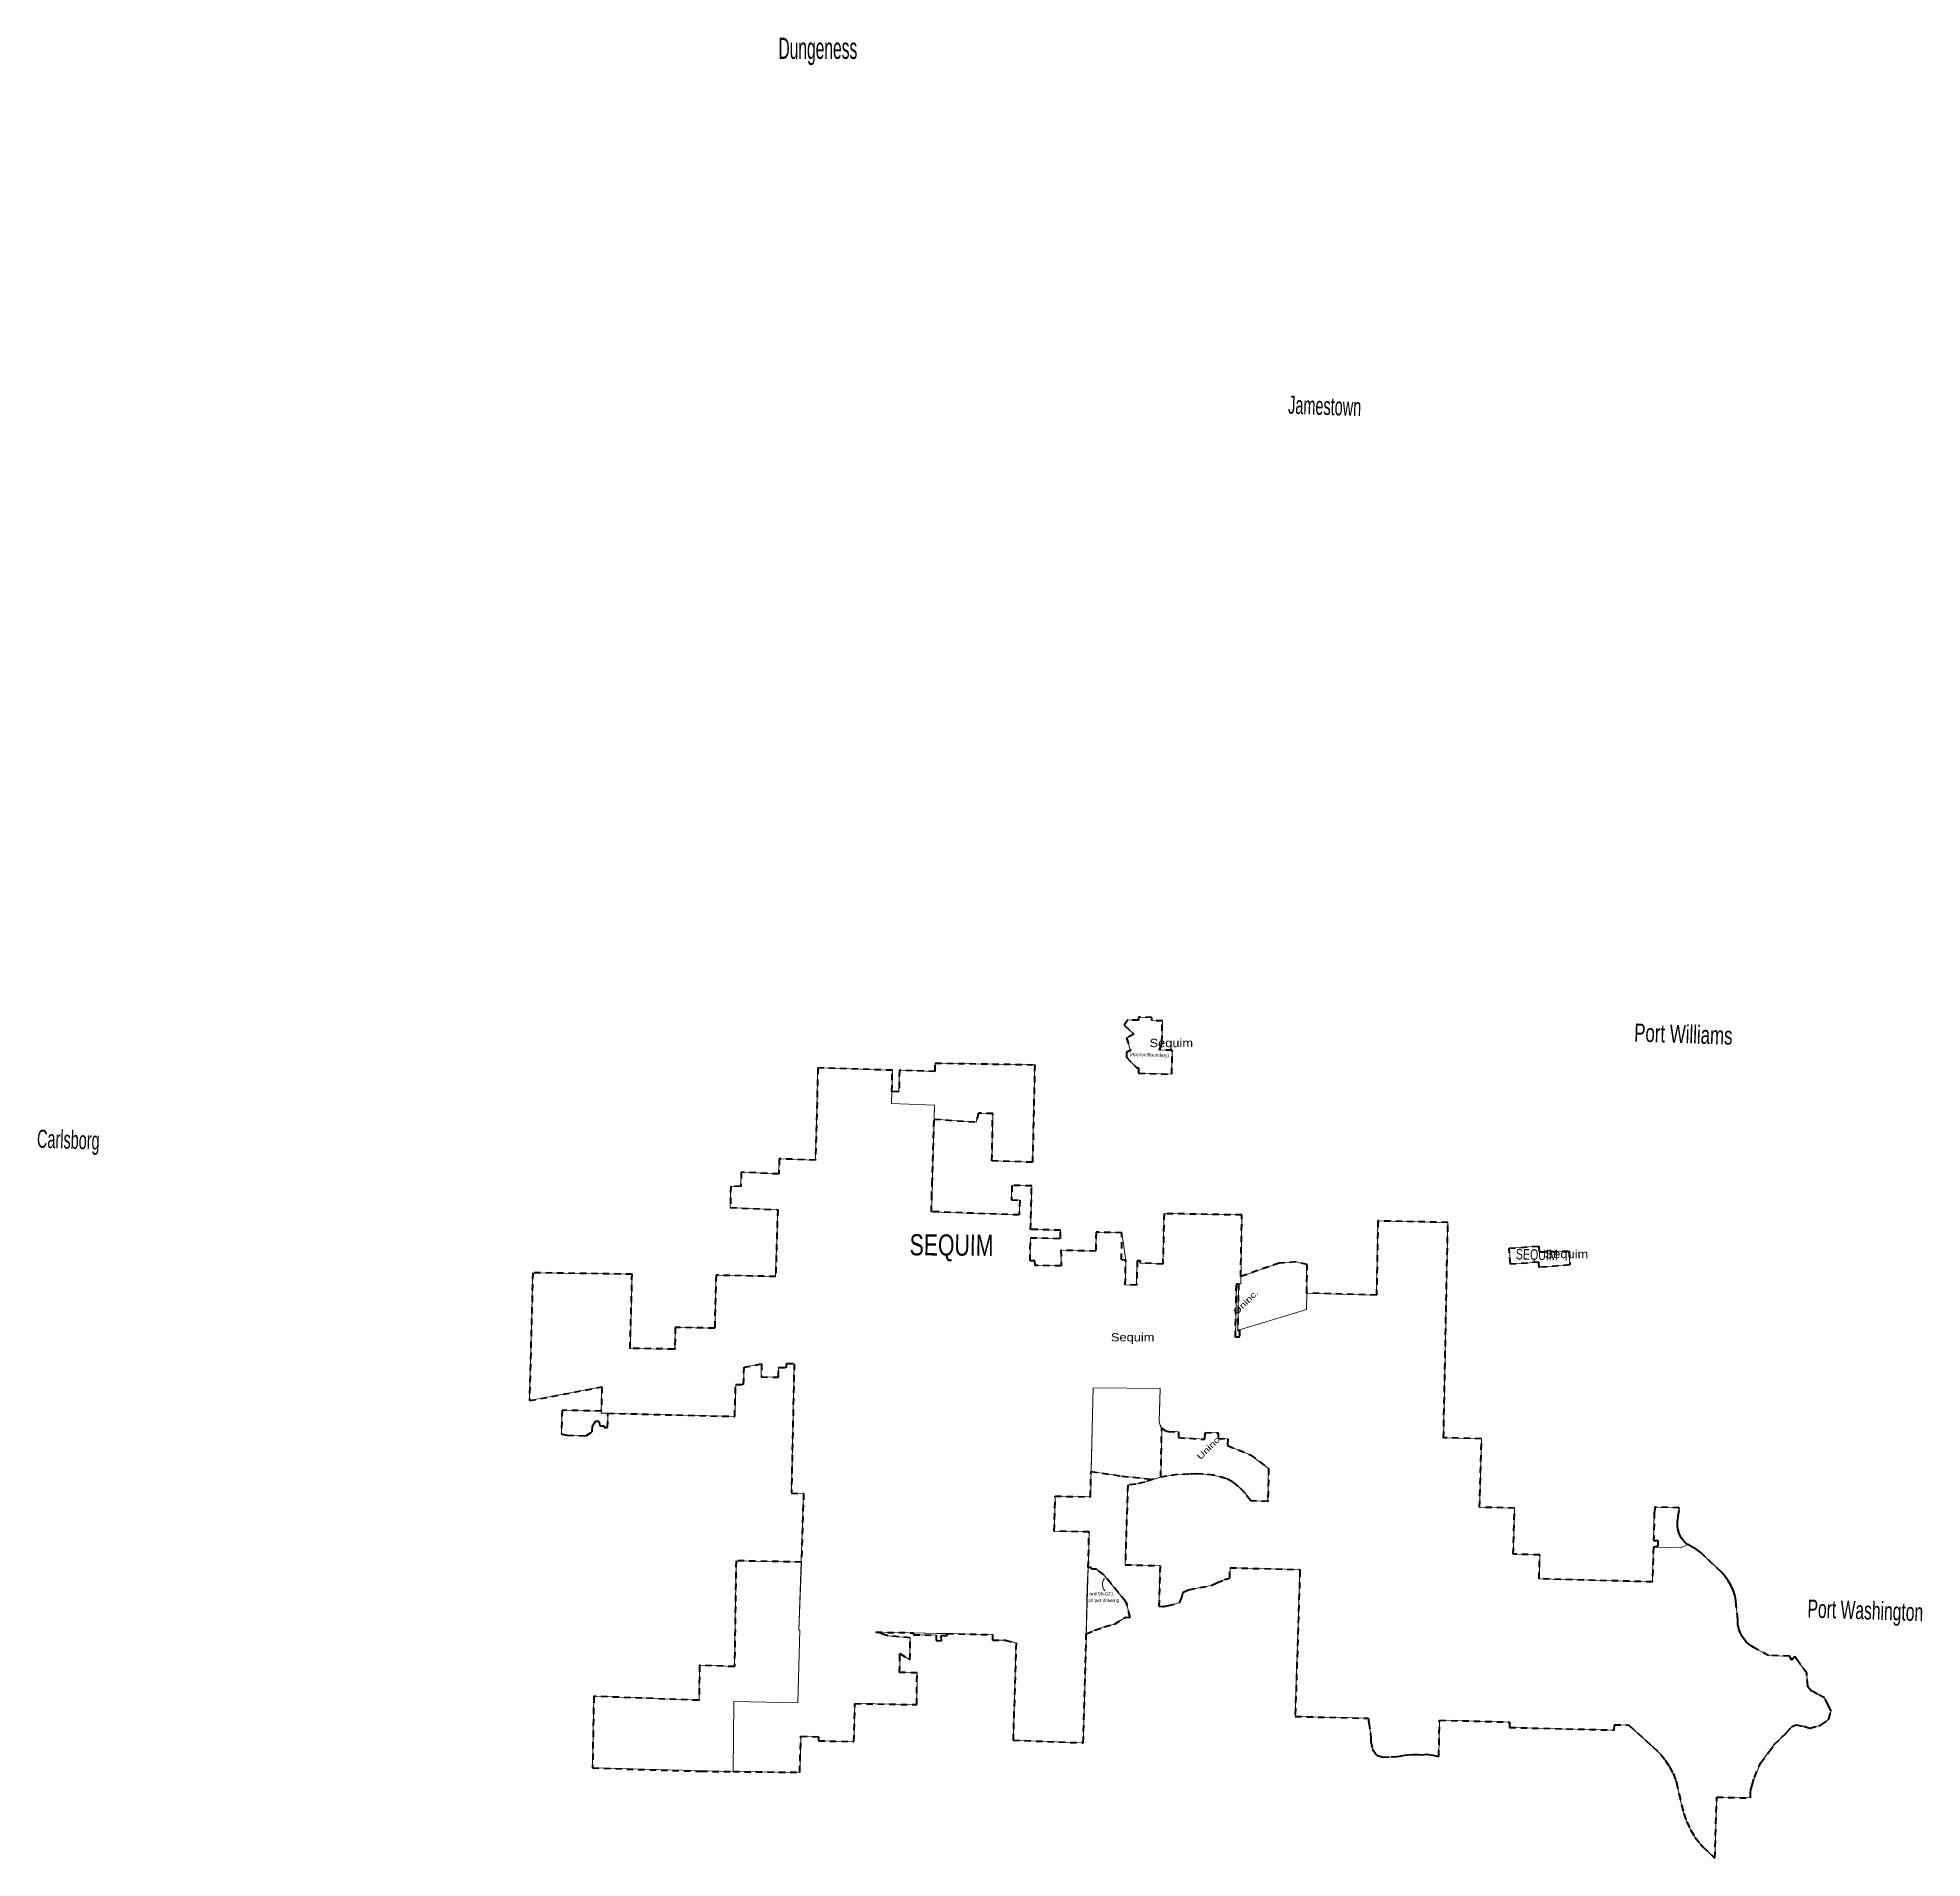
# Model space of a CAD drawing. Header units: feet. Extents: x -903180 to 1023491, y -707744 to 564635.
# Drawn here: x -536027 to -500450, y 209349 to 243703 of the extents above; entities that cross this region are included whole.
import ezdxf

# ---------------------------------------------------------------- set-up
doc = ezdxf.new("R2010")
doc.units = ezdxf.units.FT
doc.header["$LTSCALE"] = 80
doc.linetypes.add('SHORT_DASHED', pattern=[2.7, 1.5, -1.2])
for name, color, linetype, lineweight in [('1', 7, 'Continuous', 13), ('13', 7, 'SHORT_DASHED', 40), ('58', 7, 'Continuous', 13)]:
    doc.layers.add(name, color=color, linetype=linetype, lineweight=lineweight)
for name, color, linetype in [('14', 7, 'Continuous'), ('16', 7, 'Continuous'), ('36', 7, 'Continuous')]:
    doc.layers.add(name, color=color, linetype=linetype)

msp = doc.modelspace()

# ---------------------------------------------------------------- texts
at = {"layer": '1'}
msp.add_text('(Approx Boundary)', height=64, rotation=358.66, dxfattribs=at).set_placement((-515413.4, 224488.68))
for s, width, p in [('as per drawing', 1.05, (-516196.36, 214184.72)), ('ord 96-021', 1.1, (-516173.75, 214308.18))]:
    msp.add_text(s, height=64, dxfattribs=dict(at, width=width)).set_placement(p)
at = {"layer": '14', "width": 0.75}
for height, rotation, p in [(400, 359.6, (-519568.26, 220726.4)), (200, 358.6, (-508125.29, 220649.82))]:
    msp.add_text('SEQUIM', height=height, rotation=rotation, dxfattribs=at).set_placement(p)
at = {"layer": '16', "width": 0.55}
msp.add_text('Dungeness', height=400, dxfattribs=at).set_placement((-522043.31, 243302.97))
at = {"layer": '16'}
for s, width, p in [('Jamestown', 0.6, (-512426, 236608.4)), ('Port Williams', 0.7, (-505893.05, 224762.43)), ('Carlsborg', 0.6, (-536044.95, 222759.17)), ('Port Washington', 0.65, (-502621.37, 213893.41))]:
    msp.add_text(s, height=340, rotation=358.108, dxfattribs=dict(at, width=width)).set_placement(p)
at = {"layer": '36', "width": 1.15}
for p in [(-515037.72, 224655.44), (-507577.71, 220673.03), (-515766.9, 219102.5)]:
    msp.add_text('Sequim', height=157.5, dxfattribs=at).set_placement(p)
at = {"layer": '36', "width": 1.35}
for p in [(-513383.28, 219603.43), (-514073.71, 216861.12)]:
    msp.add_text('Uninc.', height=113, rotation=45, dxfattribs=at).set_placement(p)

# ---------------------------------------------------------------- linework, layer by layer
at = {"layer": '1'}
msp.add_arc((-515760.42, 214517.28), 166.77, 138.81317, 225.31434, dxfattribs=at)
at = {"layer": '13'}
for p, q in [((-519085.68, 224196.77), (-519082.14, 224354.81)), ((-519103.57, 223297.09), (-518309.44, 223241.56)), ((-518269.23, 223409.72), (-518309.44, 223241.56)), ((-515497.17, 220171.35), (-515485.56, 220638.24)), ((-514680.71, 214119.08), (-514471.96, 214166.76)), ((-519756.11, 212853.87), (-519753.19, 213078.47))]:
    msp.add_line(p, q, dxfattribs=at)
for points in [[(-514608.3, 224595.53), (-514856.78, 224602.17), (-514834.89, 224636.5), (-514817.79, 224679.27), (-514804.96, 224719.9), (-514804.84, 224749.39), (-514795.71, 225150.73), (-514995.64, 225156.07), (-514994.27, 225216.05), (-515244.19, 225222.72), (-515245.55, 225162.74), (-515446.7, 225168.11), (-515517.77, 225070.85), (-515335.7, 224899.23), (-515469.96, 224831.64), (-515395.48, 224592.99), (-515469.99, 224563.23), (-515472.48, 224463.25), (-515278.85, 224265.67), (-515245.99, 224264.8), (-515248.36, 224160.92), (-514618.6, 224142.78)], [(-507101.41, 220545.08), (-507681.59, 220498.5), (-507686.51, 220596.17), (-508226.58, 220560.31), (-508246.42, 220860.21), (-507691.92, 220901.36), (-507681.25, 220790.7), (-507118.11, 220807.7)], [(-513342.3, 219184.49), (-513417.31, 219184.38), (-513396.79, 220190.26), (-513358.99, 220189.34), (-513373.17, 219308.13), (-513339.81, 219318.48)], [(-514826.08, 216542.57), (-514805.42, 217469.87), (-514780.07, 217445.37), (-514752.9, 217426.28), (-514714.34, 217409.21), (-514678.21, 217400.57), (-514490.44, 217395.14), (-514492.79, 217286.54), (-513993.3, 217256.29), (-513990.51, 217383.04), (-513740.57, 217377.13), (-513742.96, 217268.44), (-513561.77, 217264.08), (-513564.25, 217135.62), (-513136.07, 216962.27), (-512790.13, 216705.94), (-512804.07, 216104.47), (-512804.53, 216084.47), (-513128.2, 216091.14), (-513235.14, 216237.69), (-513235.14, 216237.69), (-513364.68, 216371.98), (-513473.83, 216455.68), (-513596.31, 216516.34), (-513827.94, 216579.42), (-514028.64, 216597.62), (-514154.77, 216602.47), (-514298.06, 216594.32), (-514510.09, 216589.13), (-514720.58, 216561.29)]]:
    msp.add_lwpolyline(points, close=True, dxfattribs=at)
for points in [[(-519085.68, 224196.77), (-519758.53, 224218.93), (-519769.17, 223811.1), (-519901.12, 223816.57), (-519892.42, 224219.83), (-521298.18, 224262.06), (-521344.37, 222523.85), (-522028.74, 222548.93), (-522037.19, 222261.94), (-522747.03, 222293.69), (-522753.17, 222023.69), (-522943.03, 222032.17), (-522952.22, 221627.18), (-522057.98, 221587.19), (-522097.36, 220327), (-523221.93, 220351.07), (-523247.13, 219352.84), (-523991.71, 219367.38), (-523997.13, 218980.59), (-523997.47, 218956.04), (-524017.41, 218956.4), (-524842.71, 218971.19), (-524805.77, 220370.48), (-526680.63, 220398.22), (-526744.24, 217984.43), (-525374.6, 218242.54), (-525389.62, 217786.53), (-526128.87, 217803.54), (-526139.58, 217353.57), (-526029.2, 217330.76), (-525678.45, 217321.7), (-525558.63, 217394.17), (-525555.68, 217509.21), (-525502.09, 217583.39), (-525501.59, 217597.12), (-525431.44, 217595.65), (-525413.14, 217520.13), (-525413.38, 217510.14), (-525331.39, 217508.01), (-525332.08, 217478), (-525268.13, 217476.61), (-525262.27, 217746.86), (-522869.34, 217685.98), (-522850.4, 218291.89), (-522701.55, 218287.67), (-522692.01, 218613.53), (-522362.21, 218677.18), (-522366.92, 218431.55), (-522043.3, 218426.07), (-522039.3, 218612.16), (-521894.25, 218609.04), (-521892.61, 218685.46), (-521746.18, 218682.3), (-521798.86, 216237.9), (-521568.98, 216232.16), (-521611.16, 214938.11), (-522842.93, 214963.82), (-522873.29, 212965.35), (-523532.98, 212990.26), (-523543.01, 212330.17), (-525529.42, 212405.18), (-525552.78, 211053.47), (-523503.63, 210990.27), (-522900.38, 210984.99), (-521641.02, 210970.61), (-521619.57, 211651.5), (-521286.03, 211642.69), (-521288, 211567.71), (-520618.26, 211550.07), (-520599.75, 212267.49), (-519433.82, 212248.47), (-519426.23, 212848.4), (-519756.11, 212853.87)], [(-519082.14, 224354.81), (-517203.98, 224323.62), (-517247.02, 222482.61), (-518012.95, 222509.36), (-517997.4, 223400.22), (-518269.23, 223409.72)], [(-515485.56, 220638.24), (-515547.31, 220639.38), (-515567.31, 220639.75), (-515558.85, 221153.84), (-516047.34, 221162.27), (-516052.56, 220806.36), (-516709.6, 220821.88), (-516708.29, 220525.53), (-517199.64, 220537.54), (-517200.87, 220621.57), (-517291.14, 220625.26), (-517286.16, 221058.1), (-516721.01, 221047.08), (-516717.02, 221199.65), (-517282.4, 221214.82), (-517270.25, 221658.51), (-517262.28, 222036.23), (-517635.2, 222046.03), (-517646.37, 221772.01), (-517488.2, 221767.75), (-517498.29, 221488.32), (-519156.88, 221549.95), (-519148.98, 221808.88), (-519140.93, 222072.75), (-519103.57, 223297.09)], [(-502573, 211801.2), (-502404.83, 211851.21), (-502357.23, 211865.28), (-502217.94, 211968.82), (-502214.93, 211979.12), (-502172.01, 212131.32), (-502213.51, 212214.91), (-502229.28, 212245.78), (-502295.77, 212376.69), (-502426.17, 212445.72), (-502531.97, 212502.17), (-502550.21, 212511.47), (-502611.82, 212582.17), (-502612.72, 212598.38), (-502613.19, 212605.06), (-502627.28, 212800.44), (-502629.38, 212840.07), (-502816.45, 213098.41), (-502854.71, 213156.36), (-502912.64, 213088.21), (-502957.47, 213163.96), (-503351.56, 213175.14), (-503627.26, 213323.9), (-503679.73, 213356.02), (-503728.55, 213393.45), (-503773.19, 213435.77), (-503813.17, 213482.53), (-503848.03, 213533.21), (-503877.41, 213587.26), (-503900.98, 213644.09), (-503918.48, 213703.06), (-503929.72, 213763.55), (-503934.57, 213824.87), (-503934.61, 213854.72), (-503961.02, 214116.53), (-503971.09, 214215.81), (-503991.49, 214313.5), (-504021.98, 214408.51), (-504062.24, 214499.82), (-504111.82, 214586.43), (-504170.18, 214667.37), (-504236.69, 214741.77), (-504240.75, 214745.84), (-504548.09, 215038.87), (-504625.92, 215110.41), (-504710.79, 215173.43), (-504801.8, 215227.23), (-504806.82, 215229.84), (-504878.85, 215270.67), (-504915.74, 215295.97), (-504949.01, 215329.86), (-504971.07, 215357.87), (-504995.67, 215390.12), (-505020.27, 215433.41), (-505039.78, 215480.1), (-505052.5, 215519.99), (-505064.38, 215564.13), (-505072.01, 215618.88), (-505072.86, 215691.87), (-505056.75, 215797.98), (-505037.54, 215941.94), (-505038.21, 215964.12), (-505501.71, 215977.34), (-505503.95, 215877.36), (-505508.46, 215877.49), (-505522.13, 215346.8), (-505442.15, 215344.52), (-505444.87, 215239), (-505525.96, 215222.6), (-505544.86, 214562.83), (-507684, 214624), (-507671.35, 215073.78), (-508170.98, 215087.01), (-508146.99, 215956.75), (-508806.49, 215973.69), (-508770.36, 217266.55), (-509487.77, 217283.7), (-509406.19, 221348.7), (-510725.94, 221374.95), (-510753.98, 219977.85), (-512071.61, 220013.41), (-512061.3, 220551.45), (-512274.13, 220601.59), (-512590.57, 220578.57), (-513315.28, 220329.29), (-513295.38, 221487.82), (-514763.93, 221513.48), (-514786.64, 220562.92), (-515207.34, 220581.41), (-515208.83, 220623.79), (-515270.66, 220624.79), (-515284.02, 220165.45), (-515497.17, 220171.35)], [(-519753.19, 213078.47), (-519752.93, 213098.25), (-519749.83, 213215.06), (-519560.38, 213094.95), (-519554.13, 213509.66), (-519979.26, 213549.25), (-520202.98, 213615.3), (-519493.57, 213604.97), (-519494.49, 213568.43), (-519066.98, 213559.15), (-519067.98, 213457.22), (-518967.99, 213455.29), (-518969.51, 213555.85), (-518861.29, 213555.42), (-518861.69, 213588.34), (-518002.25, 213568.9), (-518005.1, 213466.84), (-517760.28, 213463.73), (-517558.14, 213415.4), (-517612.82, 211578.5), (-516288.53, 211527.33), (-516231.11, 213585.03), (-516072.59, 213650.44), (-515892.38, 213715.16), (-515698.37, 213765.46), (-515484.71, 213896.04), (-515403.96, 213894.3), (-515464.02, 214130.9), (-515454.23, 214132.96), (-515489.99, 214193.14), (-515904.81, 214701.34), (-516039.27, 214803.72), (-516128.24, 214806.32), (-516138.28, 214833.1), (-516196.24, 214834.77), (-516177.5, 215506.24), (-516837.26, 215524.4), (-516818.83, 216184.88), (-516153.13, 216166.53), (-516142.75, 216644.43), (-515560.34, 216561.77), (-514962.48, 216499.89), (-515131.92, 216449.02), (-515296.85, 216409.59), (-515448.78, 216392.55), (-515497.46, 214887.76), (-514837.48, 214869.2)], [(-514837.48, 214869.2), (-514862.3, 214105.12), (-514792.38, 214101.71), (-514765.54, 214100.38), (-514680.71, 214119.08)], [(-514471.96, 214166.76), (-514427.43, 214266.89), (-514403.69, 214368.7), (-514300.13, 214415.08), (-513875.99, 214497.13), (-513770.22, 214544.66), (-513619.37, 214610.92), (-513556.39, 214626.88), (-513524.24, 214635.59), (-513517.88, 214832.29), (-512219.58, 214795.81), (-512198.41, 214795.22), (-512199.05, 214775.25), (-512287.68, 212026.41), (-510912.87, 211990.02), (-510898.66, 211907.87), (-510866.81, 211717.4), (-510863.42, 211600.92), (-510861.58, 211553.17), (-510827.13, 211409.64), (-510749.07, 211294.88), (-510633.6, 211257.58), (-510476.62, 211262.18), (-510363.09, 211272.35), (-510228.01, 211293.67), (-510174.87, 211298.03), (-510074.05, 211307.23), (-510040.59, 211309.66), (-509960.9, 211306.04), (-509875.86, 211302.33), (-509811.98, 211311.01), (-509691.3, 211296.19), (-509577.68, 211271.32), (-509562.65, 211954.35), (-508243.28, 211919.42), (-508244.99, 211817.51), (-506265.03, 211769.32), (-506263.42, 211869.73), (-505988.49, 211862.69), (-505538.11, 211450.87), (-505388.4, 211308.33), (-505297.76, 211196.13), (-505219.35, 211075.07), (-505154.02, 210946.48), (-505102.49, 210811.76), (-505092.61, 210779.93), (-504992.72, 210355.25), (-504952.74, 210192.72), (-504895.99, 210035.25), (-504823.09, 209884.58), (-504734.84, 209742.36), (-504632.21, 209610.14), (-504593.15, 209566.55), (-504363.93, 209348.85), (-504329.34, 210502.55), (-503694.38, 210487.3), (-503693.08, 210623.24), (-503662.54, 210727.51), (-503618.46, 210875.67), (-503501.64, 211145.8), (-503343.93, 211357.75), (-503243.18, 211493.32), (-503106.86, 211628.09), (-503017.31, 211713.67), (-502904.37, 211838.05), (-502893.97, 211840.85), (-502828.01, 211865.24), (-502688.8, 211841.4), (-502573, 211801.2)]]:
    msp.add_lwpolyline(points, dxfattribs=at)
at = {"layer": '58'}
for points in [[(-515245.55, 225162.74), (-515244.19, 225222.72), (-514994.27, 225216.05), (-514995.64, 225156.07), (-514795.71, 225150.73), (-514804.84, 224749.39), (-514804.96, 224719.9), (-514834.89, 224636.5), (-514834.89, 224636.5), (-514856.78, 224602.17), (-514608.3, 224595.53), (-514618.6, 224142.78), (-515248.36, 224160.92), (-515245.99, 224264.8), (-515278.85, 224265.67), (-515472.48, 224463.25), (-515469.99, 224563.23), (-515395.48, 224592.99), (-515469.96, 224831.64), (-515335.7, 224899.23), (-515517.77, 225070.85), (-515446.7, 225168.11)], [(-519769.17, 223811.1), (-519758.53, 224218.93), (-519084.8, 224196.74), (-519082.04, 224354.8), (-517203.98, 224323.62), (-517247.02, 222482.61), (-518012.95, 222509.36), (-517997.4, 223400.22), (-518269.23, 223409.72), (-518309.44, 223241.56), (-519103.57, 223297.09), (-519095.51, 223561.11), (-519907.79, 223592.56), (-519901.12, 223816.57)], [(-513315.28, 220329.29), (-512590.57, 220578.57), (-512274.13, 220601.59), (-512073.67, 220554.15), (-512071.61, 220013.41), (-512077.89, 219703.17), (-513339.81, 219318.48), (-513373.17, 219308.13), (-513358.99, 220189.34), (-513317.5, 220188.75)], [(-507691.92, 220901.36), (-507681.25, 220790.7), (-507118.11, 220807.7), (-507101.59, 220547.97), (-507681.59, 220498.5), (-507686.51, 220596.17), (-508226.58, 220560.31), (-508246.42, 220860.21)], [(-514962.48, 216499.89), (-515560.34, 216561.77), (-516142.75, 216644.43), (-516102.81, 218228.7), (-514837.97, 218216.65), (-514854.18, 217600.74), (-514851.01, 217568.17), (-514844.61, 217537.77), (-514833.94, 217515.37), (-514822.74, 217492.44), (-514805.42, 217469.87), (-514826.08, 216542.57)], [(-525678.45, 217321.7), (-526029.2, 217330.76), (-526139.58, 217353.57), (-526128.87, 217803.54), (-525389.62, 217786.53), (-525390.7, 217749.83), (-525262.27, 217746.86), (-525268.13, 217476.61), (-525332.08, 217478), (-525331.39, 217508.01), (-525413.38, 217510.14), (-525413.14, 217520.13), (-525431.44, 217595.65), (-525501.59, 217597.12), (-525502.09, 217583.39), (-525555.68, 217509.21), (-525558.63, 217394.17)], [(-505525.96, 215222.6), (-505444.87, 215239), (-505442.15, 215344.52), (-505522.13, 215346.8), (-505508.46, 215877.49), (-505503.95, 215877.36), (-505501.71, 215977.34), (-505038.21, 215964.12), (-505037.54, 215941.94), (-505056.75, 215797.98), (-505072.86, 215691.87), (-505072.01, 215618.88), (-505064.38, 215564.13), (-505050.12, 215513.28), (-505028.66, 215450.24), (-505004.43, 215407.29), (-504988.51, 215381.66), (-504949.01, 215329.86), (-504915.74, 215295.97), (-504904.73, 215288.23), (-504878.85, 215270.67), (-505007.28, 215207.88)], [(-523532.98, 212990.26), (-522873.29, 212965.35), (-522842.93, 214963.82), (-521611.16, 214938.11), (-521655.86, 213651.2), (-521638.94, 213650.5), (-521674.34, 212285.3), (-522883.32, 212305.26), (-522900.38, 210984.99), (-525552.78, 211053.47), (-525529.42, 212405.18), (-523543.01, 212330.17)], [(-516196.24, 214834.77), (-516138.28, 214833.1), (-516128.24, 214806.32), (-516039.27, 214803.72), (-515904.81, 214701.34), (-515489.99, 214193.14), (-515454.23, 214132.96), (-515464.02, 214130.9), (-515403.96, 213894.3), (-515484.71, 213896.04), (-515698.37, 213765.46), (-515892.38, 213715.16), (-516072.59, 213650.44), (-516231.11, 213585.03), (-516212.39, 214491.15)], [(-518964.94, 213589.09), (-518861.69, 213588.34), (-518861.29, 213555.42), (-518969.51, 213555.85), (-518967.99, 213455.29), (-519067.98, 213457.22), (-519066.98, 213559.15), (-519494.49, 213568.43), (-519493.57, 213604.97), (-519064.57, 213591.03)]]:
    msp.add_lwpolyline(points, close=True, dxfattribs=at)
for points in [[(-516721.01, 221047.08), (-516717.02, 221199.65), (-517282.4, 221214.82), (-517270.25, 221658.51), (-517262.28, 222036.23), (-517635.2, 222046.03), (-517646.37, 221772.01), (-517488.2, 221767.75), (-517498.29, 221488.32), (-519156.88, 221549.95), (-519148.98, 221808.88), (-519140.93, 222072.75), (-519095.51, 223561.11), (-519907.79, 223592.56), (-519892.42, 224219.83), (-521298.18, 224262.06), (-521344.37, 222523.85), (-522028.74, 222548.93), (-522037.19, 222261.94), (-522747.03, 222293.69), (-522753.17, 222023.69), (-522943.03, 222032.17), (-522952.22, 221627.18), (-522057.98, 221587.19), (-522097.36, 220327), (-523221.93, 220351.07), (-523247.13, 219352.84), (-523991.71, 219367.38), (-523997.13, 218980.59), (-523997.47, 218956.04), (-524017.41, 218956.4), (-524842.71, 218971.19), (-524805.77, 220370.48), (-526680.63, 220398.22), (-526744.24, 217984.43), (-525374.6, 218242.54), (-525390.7, 217749.83), (-522869.34, 217685.98), (-522850.4, 218291.89), (-522701.55, 218287.67), (-522692.01, 218613.53), (-522362.21, 218677.18), (-522366.92, 218431.55), (-522043.3, 218426.07), (-522039.3, 218612.16), (-521894.25, 218609.04), (-521892.61, 218685.46), (-521746.18, 218682.3), (-521798.86, 216237.9), (-521568.98, 216232.16), (-521655.86, 213651.2), (-521638.94, 213650.5), (-521674.34, 212285.3), (-522883.32, 212305.26), (-522900.38, 210984.99), (-521641.02, 210970.61), (-521619.57, 211651.5), (-521286.03, 211642.69), (-521288, 211567.71), (-520618.26, 211550.07), (-520599.75, 212267.49), (-519433.82, 212248.47), (-519426.23, 212848.4), (-519756.11, 212853.87), (-519753.19, 213078.47), (-519752.93, 213098.25), (-519749.83, 213215.06), (-519560.38, 213094.95), (-519554.13, 213509.66), (-519979.26, 213549.25), (-520202.98, 213615.3), (-518002.25, 213568.9), (-518005.1, 213466.84), (-517760.28, 213463.73), (-517558.14, 213415.4), (-517612.82, 211578.5), (-516288.53, 211527.33), (-516177.5, 215506.24), (-516837.26, 215524.4), (-516818.83, 216184.88), (-516153.13, 216166.53), (-516102.81, 218228.7), (-514837.97, 218216.65), (-514843.29, 217995.8), (-514843.87, 217975.8), (-514844.42, 217955.8), (-514854.18, 217600.74), (-514853.03, 217579.66), (-514849.67, 217558.81), (-514844.16, 217538.43), (-514836.55, 217518.73), (-514826.91, 217499.94), (-514815.37, 217482.26), (-514802.05, 217465.88), (-514787.08, 217450.98), (-514770.64, 217437.74), (-514752.9, 217426.28), (-514734.07, 217416.74), (-514714.34, 217409.21), (-514693.93, 217403.8), (-514673.06, 217400.54)], [(-503501.64, 211145.8), (-503343.93, 211357.75), (-503243.18, 211493.32), (-503106.86, 211628.09), (-503017.31, 211713.67), (-502904.37, 211838.05), (-502893.97, 211840.85), (-502828.01, 211865.24), (-502688.8, 211841.4), (-502573, 211801.2), (-502404.83, 211851.21), (-502357.23, 211865.28), (-502217.94, 211968.82), (-502214.93, 211979.12), (-502172.01, 212131.32), (-502213.51, 212214.91), (-502229.28, 212245.78), (-502295.77, 212376.69), (-502426.17, 212445.72), (-502531.97, 212502.17), (-502550.21, 212511.47), (-502611.82, 212582.17), (-502612.72, 212598.38), (-502613.19, 212605.06), (-502627.28, 212800.44), (-502629.38, 212840.07), (-502816.45, 213098.41), (-502854.71, 213156.36), (-502912.64, 213088.21), (-502957.47, 213163.96), (-503351.56, 213175.14), (-503627.26, 213323.9), (-503679.73, 213356.02), (-503728.55, 213393.45), (-503773.19, 213435.77), (-503813.17, 213482.53), (-503848.03, 213533.21), (-503877.41, 213587.26), (-503900.98, 213644.09), (-503918.48, 213703.06), (-503929.72, 213763.55), (-503934.57, 213824.87), (-503934.61, 213854.72), (-503961.02, 214116.53), (-503971.09, 214215.81), (-503991.49, 214313.5), (-504021.98, 214408.51), (-504062.24, 214499.82), (-504111.82, 214586.43), (-504170.18, 214667.37), (-504236.69, 214741.77), (-504240.75, 214745.84), (-504548.09, 215038.87), (-504625.92, 215110.41), (-504710.79, 215173.43), (-504801.8, 215227.23), (-504806.82, 215229.84), (-504878.85, 215270.67), (-505007.28, 215207.88), (-505525.96, 215222.6), (-505544.86, 214562.83), (-507684, 214624), (-507671.35, 215073.78), (-508170.98, 215087.01), (-508146.99, 215956.75), (-508806.49, 215973.69), (-508770.36, 217266.55), (-509487.77, 217283.7), (-509406.19, 221348.7), (-510725.94, 221374.95), (-510753.98, 219977.85), (-512071.61, 220013.41), (-512077.89, 219703.17), (-513339.81, 219318.48), (-513342.3, 219184.49), (-513417.31, 219184.38), (-513396.79, 220190.26), (-513317.5, 220188.75), (-513295.38, 221487.82), (-514763.93, 221513.48), (-514786.64, 220562.92), (-515207.34, 220581.41), (-515208.83, 220623.79), (-515270.66, 220624.79), (-515284.02, 220165.45), (-515497.17, 220171.35), (-515485.56, 220638.24), (-515558.85, 221153.84), (-516047.34, 221162.27)], [(-516047.34, 221162.27), (-516052.56, 220806.36), (-516709.6, 220821.88), (-516708.29, 220525.53), (-517199.64, 220537.54), (-517200.87, 220621.57), (-517291.14, 220625.26), (-517286.16, 221058.1), (-516721.01, 221047.08)], [(-514673.06, 217400.54), (-514657.42, 217399.55), (-514490.44, 217395.14), (-514492.79, 217286.54), (-513993.3, 217256.29), (-513990.51, 217383.04), (-513740.57, 217377.13), (-513742.96, 217268.44), (-513581.8, 217264.56), (-513561.77, 217264.08), (-513562.15, 217244.08), (-513564.25, 217135.62), (-513136.07, 216962.27), (-512790.13, 216705.94), (-512804.07, 216104.47), (-512804.53, 216084.47), (-512824.41, 216084.88), (-513128.2, 216091.14), (-513235.14, 216237.69), (-513364.68, 216371.98), (-513415.62, 216413.23), (-513473.83, 216455.68), (-513596.31, 216516.34), (-513827.94, 216579.42), (-514028.64, 216597.62), (-514154.77, 216602.47), (-514298.06, 216594.32), (-514510.09, 216589.13), (-514564.67, 216583.06), (-514720.58, 216561.29), (-514821.46, 216543.64), (-514930, 216510.89), (-515131.92, 216449.02), (-515296.85, 216409.59), (-515448.78, 216392.55), (-515497.46, 214887.76), (-514837.48, 214869.2), (-514862.3, 214105.12), (-514792.38, 214101.71), (-514765.54, 214100.38), (-514680.71, 214119.08), (-514471.96, 214166.76), (-514427.43, 214266.89), (-514403.69, 214368.7), (-514300.13, 214415.08), (-513875.99, 214497.13), (-513770.22, 214544.66), (-513619.37, 214610.92), (-513556.39, 214626.88), (-513524.24, 214635.59), (-513517.88, 214832.29), (-512219.58, 214795.81), (-512198.41, 214795.22), (-512199.05, 214775.25), (-512287.68, 212026.41), (-510912.87, 211990.02), (-510898.66, 211907.87), (-510866.81, 211717.4), (-510863.42, 211600.92), (-510861.58, 211553.17), (-510827.13, 211409.64), (-510749.07, 211294.88), (-510633.6, 211257.58), (-510476.62, 211262.18), (-510363.09, 211272.35), (-510228.01, 211293.67), (-510174.87, 211298.03), (-510074.05, 211307.23), (-510040.59, 211309.66), (-509960.9, 211306.04), (-509875.86, 211302.33), (-509811.98, 211311.01), (-509691.3, 211296.19), (-509577.68, 211271.32), (-509562.65, 211954.35), (-508243.28, 211919.42), (-508244.99, 211817.51), (-506265.03, 211769.32), (-506263.42, 211869.73), (-505988.49, 211862.69), (-505538.11, 211450.87), (-505388.4, 211308.33), (-505297.76, 211196.13), (-505219.35, 211075.07), (-505154.02, 210946.48), (-505102.49, 210811.76), (-505092.61, 210779.93), (-504992.72, 210355.25), (-504952.74, 210192.72), (-504895.99, 210035.25), (-504823.09, 209884.58), (-504734.84, 209742.36), (-504632.21, 209610.14), (-504593.15, 209566.55), (-504363.93, 209348.85), (-504329.34, 210502.55), (-503694.38, 210487.3), (-503693.08, 210623.24), (-503662.54, 210727.51), (-503618.46, 210875.67), (-503501.64, 211145.8)]]:
    msp.add_lwpolyline(points, dxfattribs=at)

msp.set_redraw_order([(e.dxf.handle, doc.entitydb.next_handle()) for e in msp.query("TEXT MTEXT ATTDEF DIMENSION ARC_DIMENSION")])  # texts and dimensions are drawn at this point

doc.saveas('drawing.dxf')
